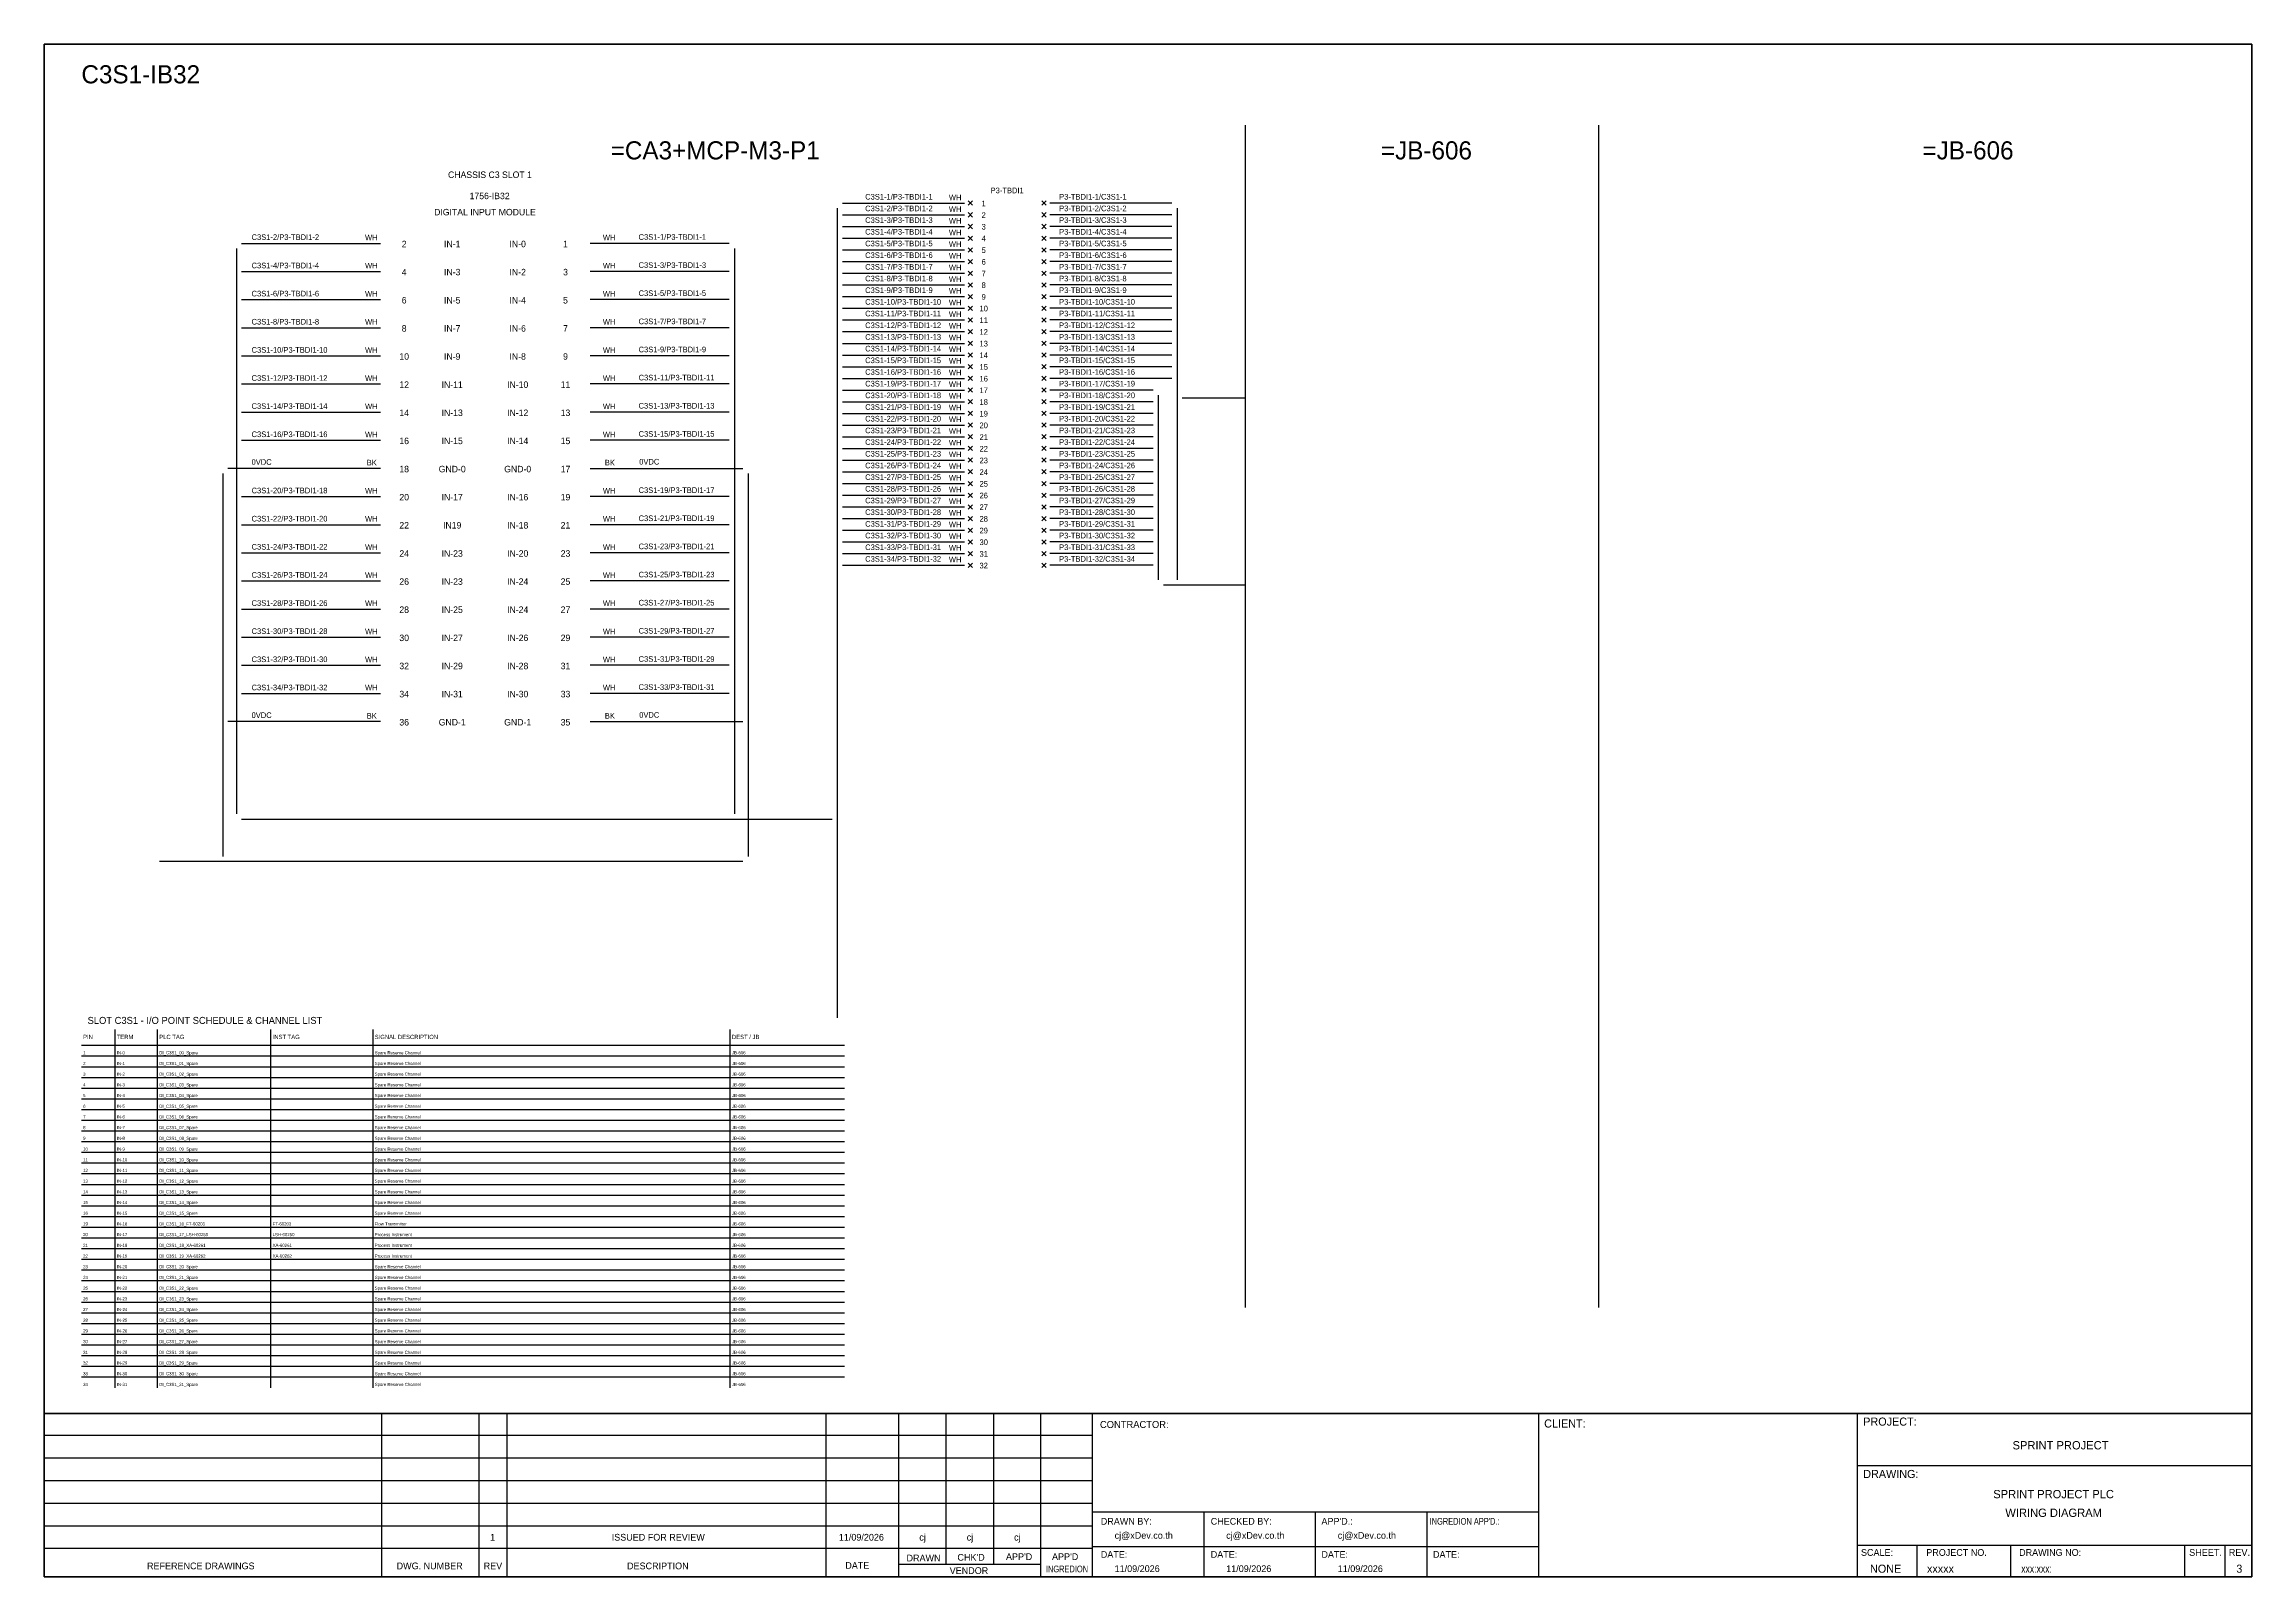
# Model space of a CAD drawing. Header units: metres. Extents: x 0 to 54213, y 0 to 2704.
# Drawn here: x 4193 to 8087, y 0 to 2704 of the extents above; entities that cross this region are included whole.
import ezdxf
from ezdxf.enums import TextEntityAlignment as Align

# ---------------------------------------------------------------- set-up
doc = ezdxf.new("R2010")
doc.units = ezdxf.units.M

msp = doc.modelspace()

# ---------------------------------------------------------------- linework, layer by layer
at = {"color": 1, "ltscale": 25.4}
for p, q in [((5830.5, 2427.5), (5822.9, 2419.9)), ((5822.9, 2427.5), (5830.5, 2419.9)), ((5952.6, 2427.5), (5960.3, 2419.9)), ((5960.3, 2427.5), (5952.6, 2419.9)), ((5830.5, 2406.9), (5822.9, 2399.2)), ((5822.9, 2406.9), (5830.5, 2399.2)), ((5830.5, 2386.3), (5822.9, 2378.6)), ((5822.9, 2386.3), (5830.5, 2378.6)), ((5952.6, 2406.9), (5960.3, 2399.2)), ((5960.3, 2406.9), (5952.6, 2399.2)), ((5952.6, 2386.3), (5960.3, 2378.6)), ((5960.3, 2386.3), (5952.6, 2378.6)), ((5830.5, 2365.7), (5822.9, 2358)), ((5822.9, 2365.7), (5830.5, 2358)), ((5830.5, 2345.1), (5822.9, 2337.4)), ((5822.9, 2345.1), (5830.5, 2337.4)), ((5952.6, 2365.7), (5960.3, 2358)), ((5960.3, 2365.7), (5952.6, 2358)), ((5952.6, 2345.1), (5960.3, 2337.4)), ((5960.3, 2345.1), (5952.6, 2337.4)), ((5830.5, 2324.5), (5822.9, 2316.8)), ((5822.9, 2324.5), (5830.5, 2316.8)), ((5830.5, 2303.9), (5822.9, 2296.2)), ((5822.9, 2303.9), (5830.5, 2296.2)), ((5952.6, 2324.5), (5960.3, 2316.8)), ((5960.3, 2324.5), (5952.6, 2316.8)), ((5952.6, 2303.9), (5960.3, 2296.2)), ((5960.3, 2303.9), (5952.6, 2296.2)), ((5830.5, 2283.2), (5822.9, 2275.6)), ((5822.9, 2283.2), (5830.5, 2275.6)), ((5830.5, 2262.6), (5822.9, 2255)), ((5822.9, 2262.6), (5830.5, 2255)), ((5952.6, 2283.2), (5960.3, 2275.6)), ((5960.3, 2283.2), (5952.6, 2275.6)), ((5952.6, 2262.6), (5960.3, 2255)), ((5960.3, 2262.6), (5952.6, 2255)), ((5830.5, 2242), (5822.9, 2234.3)), ((5822.9, 2242), (5830.5, 2234.3)), ((5830.5, 2221.4), (5822.9, 2213.7)), ((5822.9, 2221.4), (5830.5, 2213.7)), ((5952.6, 2242), (5960.3, 2234.3)), ((5960.3, 2242), (5952.6, 2234.3)), ((5952.6, 2221.4), (5960.3, 2213.7)), ((5960.3, 2221.4), (5952.6, 2213.7)), ((5830.5, 2200.8), (5822.9, 2193.1)), ((5822.9, 2200.8), (5830.5, 2193.1)), ((5952.6, 2200.8), (5960.3, 2193.1)), ((5960.3, 2200.8), (5952.6, 2193.1)), ((5830.5, 2180.2), (5822.9, 2172.5)), ((5822.9, 2180.2), (5830.5, 2172.5)), ((5830.5, 2159.6), (5822.9, 2151.9)), ((5822.9, 2159.6), (5830.5, 2151.9)), ((5952.6, 2180.2), (5960.3, 2172.5)), ((5960.3, 2180.2), (5952.6, 2172.5)), ((5952.6, 2159.6), (5960.3, 2151.9)), ((5960.3, 2159.6), (5952.6, 2151.9)), ((5830.5, 2139), (5822.9, 2131.3)), ((5822.9, 2139), (5830.5, 2131.3)), ((5830.5, 2118.3), (5822.9, 2110.7)), ((5822.9, 2118.3), (5830.5, 2110.7)), ((5952.6, 2139), (5960.3, 2131.3)), ((5960.3, 2139), (5952.6, 2131.3)), ((5952.6, 2118.3), (5960.3, 2110.7)), ((5960.3, 2118.3), (5952.6, 2110.7)), ((5830.5, 2097.7), (5822.9, 2090.1)), ((5822.9, 2097.7), (5830.5, 2090.1)), ((5830.5, 2077.1), (5822.9, 2069.5)), ((5822.9, 2077.1), (5830.5, 2069.5)), ((5952.6, 2097.7), (5960.3, 2090.1)), ((5960.3, 2097.7), (5952.6, 2090.1)), ((5952.6, 2077.1), (5960.3, 2069.5)), ((5960.3, 2077.1), (5952.6, 2069.5)), ((5830.5, 2056.5), (5822.9, 2048.8)), ((5822.9, 2056.5), (5830.5, 2048.8)), ((5830.5, 2035.9), (5822.9, 2028.2)), ((5822.9, 2035.9), (5830.5, 2028.2)), ((5952.6, 2056.5), (5960.3, 2048.8)), ((5960.3, 2056.5), (5952.6, 2048.8)), ((5952.6, 2035.9), (5960.3, 2028.2)), ((5960.3, 2035.9), (5952.6, 2028.2)), ((5830.5, 2015.3), (5822.9, 2007.6)), ((5822.9, 2015.3), (5830.5, 2007.6)), ((5830.5, 1994.7), (5822.9, 1987)), ((5822.9, 1994.7), (5830.5, 1987)), ((5952.6, 2015.3), (5960.3, 2007.6)), ((5960.3, 2015.3), (5952.6, 2007.6)), ((5952.6, 1994.7), (5960.3, 1987)), ((5960.3, 1994.7), (5952.6, 1987)), ((5830.5, 1974.1), (5822.9, 1966.4)), ((5822.9, 1974.1), (5830.5, 1966.4)), ((5830.5, 1953.5), (5822.9, 1945.8)), ((5822.9, 1953.5), (5830.5, 1945.8)), ((5952.6, 1974.1), (5960.3, 1966.4)), ((5960.3, 1974.1), (5952.6, 1966.4)), ((5952.6, 1953.5), (5960.3, 1945.8)), ((5960.3, 1953.5), (5952.6, 1945.8)), ((5830.5, 1932.8), (5822.9, 1925.2)), ((5822.9, 1932.8), (5830.5, 1925.2)), ((5830.5, 1912.2), (5822.9, 1904.6)), ((5822.9, 1912.2), (5830.5, 1904.6)), ((5952.6, 1932.8), (5960.3, 1925.2)), ((5960.3, 1932.8), (5952.6, 1925.2)), ((5952.6, 1912.2), (5960.3, 1904.6)), ((5960.3, 1912.2), (5952.6, 1904.6)), ((5830.5, 1891.6), (5822.9, 1883.9)), ((5822.9, 1891.6), (5830.5, 1883.9)), ((5830.5, 1871), (5822.9, 1863.3)), ((5822.9, 1871), (5830.5, 1863.3)), ((5952.6, 1891.6), (5960.3, 1883.9)), ((5960.3, 1891.6), (5952.6, 1883.9)), ((5952.6, 1871), (5960.3, 1863.3)), ((5960.3, 1871), (5952.6, 1863.3)), ((5830.5, 1850.4), (5822.9, 1842.7)), ((5822.9, 1850.4), (5830.5, 1842.7)), ((5952.6, 1850.4), (5960.3, 1842.7)), ((5960.3, 1850.4), (5952.6, 1842.7)), ((5830.5, 1829.8), (5822.9, 1822.1)), ((5822.9, 1829.8), (5830.5, 1822.1)), ((5830.5, 1809.2), (5822.9, 1801.5)), ((5822.9, 1809.2), (5830.5, 1801.5)), ((5952.6, 1829.8), (5960.3, 1822.1)), ((5960.3, 1829.8), (5952.6, 1822.1)), ((5952.6, 1809.2), (5960.3, 1801.5)), ((5960.3, 1809.2), (5952.6, 1801.5)), ((5830.5, 1788.6), (5822.9, 1780.9)), ((5822.9, 1788.6), (5830.5, 1780.9)), ((5952.6, 1788.6), (5960.3, 1780.9)), ((5960.3, 1788.6), (5952.6, 1780.9))]:
    msp.add_line(p, q, dxfattribs=at)
at = {"color": 7}
for p, q in [((4259, 937.9), (5604.8, 937.9)), ((4318.3, 333.8), (4318.3, 965.9)), ((4393.3, 333.8), (4393.3, 965.9)), ((4593.3, 333.8), (4593.3, 965.9)), ((4773.3, 333.8), (4773.3, 965.9)), ((5403.3, 333.8), (5403.3, 965.9))]:
    msp.add_line(p, q, dxfattribs=at)
at = {"color": 8}
for p, q in [((4259, 919), (5604.8, 919)), ((4259, 900.1), (5604.8, 900.1)), ((4259, 881.3), (5604.8, 881.3)), ((4259, 862.4), (5604.8, 862.4)), ((4259, 843.5), (5604.8, 843.5)), ((4259, 824.6), (5604.8, 824.6)), ((4259, 805.8), (5604.8, 805.8)), ((4259, 786.9), (5604.8, 786.9)), ((4259, 768), (5604.8, 768)), ((4259, 749.1), (5604.8, 749.1)), ((4259, 730.2), (5604.8, 730.2)), ((4259, 711.4), (5604.8, 711.4)), ((4259, 692.5), (5604.8, 692.5)), ((4259, 673.6), (5604.8, 673.6)), ((4259, 654.7), (5604.8, 654.7)), ((4259, 635.8), (5604.8, 635.8)), ((4259, 617), (5604.8, 617)), ((4259, 598.1), (5604.8, 598.1)), ((4259, 579.2), (5604.8, 579.2)), ((4259, 560.3), (5604.8, 560.3)), ((4259, 541.5), (5604.8, 541.5)), ((4259, 522.6), (5604.8, 522.6)), ((4259, 503.7), (5604.8, 503.7)), ((4259, 484.8), (5604.8, 484.8)), ((4259, 465.9), (5604.8, 465.9)), ((4259, 447.1), (5604.8, 447.1)), ((4259, 428.2), (5604.8, 428.2)), ((4259, 409.3), (5604.8, 409.3)), ((4259, 390.4), (5604.8, 390.4)), ((4259, 371.6), (5604.8, 371.6)), ((4259, 352.7), (5604.8, 352.7))]:
    msp.add_line(p, q, dxfattribs=at)
at = {"color": 4}
for p, q in [((7495.6, 56.1), (7495.6, 0)), ((7660.9, 56.1), (7660.9, 0))]:
    msp.add_line(p, q, dxfattribs=at)
at = {"color": 4, "ltscale": 0.5}
for p, q in [((7968, 56.1), (7968, 0)), ((7968, 56.1), (7968, 0)), ((8039.2, 56.1), (8039.2, 0)), ((8039.2, 56.1), (8039.2, 0))]:
    msp.add_line(p, q, dxfattribs=at)
at = {"layer": 'GT_1', "color": 4}
for p, q in [((4788.7, 0), (4788.7, 288.2)), ((4960.6, 0), (4960.6, 288.2)), ((5009.7, 0), (5009.7, 288.2)), ((5572.4, 0), (5572.4, 288.2)), ((5700.7, 0), (5700.7, 288.2)), ((5784.3, 21.8), (5784.3, 288.2)), ((5867.8, 21.8), (5867.8, 288.2)), ((5951.1, 0), (5951.1, 288.2)), ((6042.1, 0), (6042.1, 288.2)), ((6829.1, 0), (6829.1, 288.2)), ((7391.4, 0), (7391.4, 288.2)), ((7391.4, 0), (7391.4, 288.2)), ((7391.4, 0), (7391.4, 288.2)), ((6042.1, 249.3), (4193.3, 249.3)), ((6042.1, 209.5), (4193.3, 209.5)), ((6042.1, 169.6), (4193.3, 169.6)), ((6042.1, 129.7), (4193.3, 129.7)), ((6042.1, 89.7), (4193.3, 89.7)), ((6829.1, 114.3), (6042.1, 114.3)), ((6238.9, 0), (6238.9, 114.3)), ((6435.6, 0), (6435.6, 114.3)), ((6632.4, 0), (6632.4, 114.3)), ((6042, 49.8), (4193.3, 49.8)), ((6829.1, 52.9), (6042.1, 52.9)), ((7391.4, 56.1), (8086.6, 56.1)), ((5951.1, 21.8), (5700.7, 21.8))]:
    msp.add_line(p, q, dxfattribs=at)
at = {"layer": 'HELPPOINT', "color": 4, "lineweight": 35}
for p, q in [((4193.3, 0), (4193.3, 2704.2)), ((4193.3, 2704.2), (8086.6, 2704.2)), ((4193.3, 0), (4193.3, 2704.2)), ((4193.3, 2704.2), (8086.6, 2704.2)), ((8086.6, 2704.2), (8086.6, 0)), ((8086.6, 2704.2), (8086.6, 0)), ((8086.6, 0), (4193.3, 0)), ((8086.6, 0), (4193.3, 0))]:
    msp.add_line(p, q, dxfattribs=at)
at = {"layer": 'HELPPOINT', "color": 4}
for p, q in [((7391.4, 196.6), (8086.6, 196.6)), ((7391.4, 196.6), (8086.6, 196.6)), ((7391.4, 56.1), (8086.6, 56.1))]:
    msp.add_line(p, q, dxfattribs=at)
at = {"layer": 'IE-WIRE', "color": 4, "ltscale": 25.4}
for p, q in [((5591.9, 2414.6), (5591.9, 986.1)), ((5601, 2423.7), (5816.4, 2423.7)), ((6182.1, 2423.7), (5966.7, 2423.7)), ((6191.2, 2414.6), (6191.2, 1759)), ((5601, 2403.1), (5816.4, 2403.1)), ((5601, 2382.5), (5816.4, 2382.5)), ((6182.1, 2403.1), (5966.7, 2403.1)), ((6182.1, 2382.5), (5966.7, 2382.5)), ((4532.3, 2343.6), (4532.3, 1346.2)), ((4541.4, 2352.7), (4786.7, 2352.7)), ((5401.4, 2352.7), (5156.2, 2352.7)), ((5410.6, 2343.6), (5410.6, 1346.2)), ((5601, 2361.9), (5816.4, 2361.9)), ((5601, 2341.2), (5816.4, 2341.2)), ((6182.1, 2361.9), (5966.7, 2361.9)), ((6182.1, 2341.2), (5966.7, 2341.2)), ((4541.4, 2303.1), (4786.7, 2303.1)), ((5401.4, 2303.1), (5156.2, 2303.1)), ((5601, 2320.6), (5816.4, 2320.6)), ((5601, 2300), (5816.4, 2300)), ((6182.1, 2320.6), (5966.7, 2320.6)), ((6182.1, 2300), (5966.7, 2300)), ((5601, 2279.4), (5816.4, 2279.4)), ((5601, 2258.8), (5816.4, 2258.8)), ((6182.1, 2279.4), (5966.7, 2279.4)), ((6182.1, 2258.8), (5966.7, 2258.8)), ((4541.4, 2253.5), (4786.7, 2253.5)), ((5401.4, 2253.5), (5156.2, 2253.5)), ((5601, 2238.2), (5816.4, 2238.2)), ((6182.1, 2238.2), (5966.7, 2238.2)), ((4541.4, 2203.8), (4786.7, 2203.8)), ((5401.4, 2203.8), (5156.2, 2203.8)), ((5601, 2217.6), (5816.4, 2217.6)), ((5601, 2197), (5816.4, 2197)), ((6182.1, 2217.6), (5966.7, 2217.6)), ((6182.1, 2197), (5966.7, 2197)), ((4541.4, 2154.2), (4786.7, 2154.2)), ((5401.4, 2154.2), (5156.2, 2154.2)), ((5601, 2176.3), (5816.4, 2176.3)), ((5601, 2155.7), (5816.4, 2155.7)), ((6182.1, 2176.3), (5966.7, 2176.3)), ((6182.1, 2155.7), (5966.7, 2155.7)), ((4541.4, 2104.6), (4786.7, 2104.6)), ((5401.4, 2104.6), (5156.2, 2104.6)), ((5601, 2135.1), (5816.4, 2135.1)), ((5601, 2114.5), (5816.4, 2114.5)), ((6182.1, 2135.1), (5966.7, 2135.1)), ((6182.1, 2114.5), (5966.7, 2114.5)), ((5601, 2093.9), (5816.4, 2093.9)), ((5601, 2073.3), (5816.4, 2073.3)), ((6149, 2093.9), (5966.7, 2093.9)), ((6149, 2073.3), (5966.7, 2073.3)), ((6158.1, 2084.8), (6158.1, 1759)), ((4541.4, 2055), (4786.7, 2055)), ((5401.4, 2055), (5156.2, 2055)), ((5601, 2052.7), (5816.4, 2052.7)), ((5601, 2032.1), (5816.4, 2032.1)), ((6149, 2052.7), (5966.7, 2052.7)), ((6149, 2032.1), (5966.7, 2032.1)), ((4541.4, 2005.3), (4786.7, 2005.3)), ((5401.4, 2005.3), (5156.2, 2005.3)), ((5601, 2011.5), (5816.4, 2011.5)), ((5601, 1990.8), (5816.4, 1990.8)), ((6149, 2011.5), (5966.7, 2011.5)), ((6149, 1990.8), (5966.7, 1990.8)), ((5601, 1970.2), (5816.4, 1970.2)), ((5601, 1949.6), (5816.4, 1949.6)), ((6149, 1970.2), (5966.7, 1970.2)), ((6149, 1949.6), (5966.7, 1949.6)), ((5601, 1929), (5816.4, 1929)), ((5601, 1908.4), (5816.4, 1908.4)), ((6149, 1929), (5966.7, 1929)), ((6149, 1908.4), (5966.7, 1908.4)), ((4541.4, 1906.1), (4786.7, 1906.1)), ((5401.4, 1906.1), (5156.2, 1906.1)), ((5601, 1887.8), (5816.4, 1887.8)), ((6149, 1887.8), (5966.7, 1887.8)), ((4541.4, 1856.4), (4786.7, 1856.4)), ((5401.4, 1856.4), (5156.2, 1856.4)), ((5601, 1867.2), (5816.4, 1867.2)), ((5601, 1846.6), (5816.4, 1846.6)), ((6149, 1867.2), (5966.7, 1867.2)), ((6149, 1846.6), (5966.7, 1846.6)), ((4541.4, 1806.8), (4786.7, 1806.8)), ((5401.4, 1806.8), (5156.2, 1806.8)), ((5601, 1825.9), (5816.4, 1825.9)), ((5601, 1805.3), (5816.4, 1805.3)), ((6149, 1825.9), (5966.7, 1825.9)), ((6149, 1805.3), (5966.7, 1805.3)), ((4541.4, 1757.2), (4786.7, 1757.2)), ((5401.4, 1757.2), (5156.2, 1757.2)), ((5601, 1784.7), (5816.4, 1784.7)), ((6149, 1784.7), (5966.7, 1784.7)), ((4541.4, 1707.5), (4786.7, 1707.5)), ((5401.4, 1707.5), (5156.2, 1707.5)), ((4541.4, 1657.9), (4786.7, 1657.9)), ((5401.4, 1657.9), (5156.2, 1657.9)), ((4541.4, 1608.3), (4786.7, 1608.3)), ((5401.4, 1608.3), (5156.2, 1608.3)), ((4541.4, 1558.6), (4786.7, 1558.6)), ((5401.4, 1558.6), (5156.2, 1558.6))]:
    msp.add_line(p, q, dxfattribs=at)
at = {"layer": 'IE-WIRE', "color": 4}
for p, q in [((6200.2, 2079.9), (6311.5, 2079.9)), ((6167.1, 1750.1), (6311.5, 1750.1)), ((4541.4, 1337), (5582.7, 1337))]:
    msp.add_line(p, q, dxfattribs=at)
at = {"layer": 'IE-WIRE', "color": 7, "ltscale": 25.4}
for p, q in [((4786.7, 1955.7), (4517.3, 1955.7)), ((5156.2, 1955.7), (5425.6, 1955.7)), ((4508.2, 1946.5), (4508.2, 1270.9)), ((5434.7, 1946.5), (5434.7, 1270.9)), ((4786.7, 1509), (4517.3, 1509)), ((5156.2, 1509), (5425.6, 1509)), ((5425.7, 1262), (4396.7, 1262))]:
    msp.add_line(p, q, dxfattribs=at)
at = {"layer": 'MEMBER', "color": 4, "lineweight": 35}
msp.add_line((4193.3, 288.2), (8086.6, 288.2), dxfattribs=at)
msp.add_line((4193.3, 288.2), (8086.6, 288.2), dxfattribs=at)
at = {"layer": 'MEMBER', "color": 4}
for p, q in [((7391.4, 196.6), (8086.6, 196.6)), ((7391.4, 196.6), (8086.6, 196.6)), ((7391.4, 56.1), (8086.6, 56.1)), ((7391.4, 56.1), (8086.6, 56.1))]:
    msp.add_line(p, q, dxfattribs=at)
at = {"layer": 'x01001-FrameArea'}
for p, q in [((6311.5, 2561.5), (6311.5, 475)), ((6934.6, 2561.5), (6934.6, 475))]:
    msp.add_line(p, q, dxfattribs=at)

# ---------------------------------------------------------------- texts
at = {"color": 2}
msp.add_text('C3S1-IB32', height=32, dxfattribs=at).set_placement((4259, 2635))
for s, height, p in [('=CA3+MCP-M3-P1', 32, (5376.7, 2516.8)), ('=JB-606', 32, (6631, 2516.8)), ('=JB-606', 32, (7586.1, 2516.8)), ('CHASSIS C3 SLOT 1', 11.441, (4979.5, 2473.8)), ('1756-IB32', 11.44, (4978.9, 2436.4)), ('DIGITAL INPUT MODULE', 11.441, (4970.7, 2407.8)), ('2', 11.4, (4828.2, 2351.6)), ('IN-1', 11.44, (4912.9, 2351.6)), ('IN-0', 11.44, (5028.4, 2351.6)), ('1', 11.4, (5112.7, 2351.6)), ('4', 11.4, (4828.2, 2302)), ('IN-3', 11.44, (4912.9, 2302)), ('IN-2', 11.44, (5028.4, 2302)), ('3', 11.4, (5112.7, 2302)), ('6', 11.4, (4828.2, 2252.3)), ('IN-5', 11.44, (4912.9, 2252.3)), ('IN-4', 11.44, (5028.4, 2252.3)), ('5', 11.4, (5112.7, 2252.3)), ('8', 11.4, (4828.2, 2202.7)), ('IN-7', 11.44, (4912.9, 2202.7)), ('IN-6', 11.44, (5028.4, 2202.7)), ('7', 11.4, (5112.7, 2202.7)), ('10', 11.44, (4828.2, 2153.1)), ('IN-9', 11.44, (4912.9, 2153.1)), ('IN-8', 11.44, (5028.4, 2153.1)), ('9', 11.4, (5112.7, 2153.1)), ('12', 11.44, (4828.2, 2103.4)), ('IN-11', 11.44, (4912.9, 2103.4)), ('IN-10', 11.44, (5028.4, 2103.4)), ('11', 11.44, (5112.7, 2103.4)), ('14', 11.44, (4828.2, 2053.8)), ('IN-13', 11.44, (4912.9, 2053.8)), ('IN-12', 11.44, (5028.4, 2053.8)), ('13', 11.44, (5112.7, 2053.8)), ('16', 11.44, (4828.2, 2004.2)), ('IN-15', 11.44, (4912.9, 2004.2)), ('IN-14', 11.44, (5028.4, 2004.2)), ('15', 11.44, (5112.7, 2004.2)), ('18', 11.44, (4828.2, 1954.5)), ('GND-0', 11.44, (4912.9, 1954.5)), ('GND-0', 11.44, (5028.4, 1954.5)), ('17', 11.44, (5112.7, 1954.5)), ('20', 11.44, (4828.2, 1904.9)), ('IN-17', 11.44, (4912.9, 1904.9)), ('IN-16', 11.44, (5028.4, 1904.9)), ('19', 11.44, (5112.7, 1904.9)), ('22', 11.44, (4828.2, 1855.3)), ('IN19', 11.44, (4912.9, 1855.3)), ('IN-18', 11.44, (5028.4, 1855.3)), ('21', 11.44, (5112.7, 1855.3)), ('24', 11.44, (4828.2, 1805.6)), ('IN-23', 11.44, (4912.9, 1805.6)), ('IN-20', 11.44, (5028.4, 1805.6)), ('23', 11.44, (5112.7, 1805.6)), ('26', 11.44, (4828.2, 1756)), ('IN-23', 11.44, (4912.9, 1756)), ('IN-24', 11.44, (5028.4, 1756)), ('25', 11.44, (5112.7, 1756)), ('28', 11.44, (4828.2, 1706.4)), ('IN-25', 11.44, (4912.9, 1706.4)), ('IN-24', 11.44, (5028.4, 1706.4)), ('27', 11.44, (5112.7, 1706.4)), ('30', 11.44, (4828.2, 1656.7)), ('IN-27', 11.44, (4912.9, 1656.7)), ('IN-26', 11.44, (5028.4, 1656.7)), ('29', 11.44, (5112.7, 1656.7)), ('32', 11.44, (4828.2, 1607.1)), ('IN-29', 11.44, (4912.9, 1607.1)), ('IN-28', 11.44, (5028.4, 1607.1)), ('31', 11.44, (5112.7, 1607.1)), ('34', 11.44, (4828.2, 1557.5)), ('IN-31', 11.44, (4912.9, 1557.5)), ('IN-30', 11.44, (5028.4, 1557.5)), ('33', 11.44, (5112.7, 1557.5)), ('36', 11.44, (4828.2, 1507.8)), ('GND-1', 11.44, (4912.9, 1507.8)), ('GND-1', 11.44, (5028.4, 1507.8)), ('35', 11.44, (5112.7, 1507.8))]:
    msp.add_text(s, height=height, dxfattribs=at).set_placement(p, align=Align.MIDDLE_CENTER)
at = {"color": 4}
for s, height, p in [('C3S1-1/P3-TBDI1-1', 9.949, (5641.2, 2430)), ('C3S1-2/P3-TBDI1-2', 9.949, (5641.2, 2409.4)), ('WH', 9.95, (5788.8, 2428.9)), ('WH', 9.95, (5788.8, 2408.3)), ('P3-TBDI1-1/C3S1-1', 9.949, (5983.2, 2430)), ('P3-TBDI1-2/C3S1-2', 9.949, (5983.2, 2409.4)), ('C3S1-3/P3-TBDI1-3', 9.949, (5641.2, 2388.8)), ('C3S1-4/P3-TBDI1-4', 9.949, (5641.2, 2368.1)), ('WH', 9.95, (5788.8, 2387.7)), ('WH', 9.95, (5788.8, 2367.1)), ('P3-TBDI1-3/C3S1-3', 9.949, (5983.2, 2388.8)), ('P3-TBDI1-4/C3S1-4', 9.949, (5983.2, 2368.1)), ('C3S1-2/P3-TBDI1-2', 9.949, (4559.1, 2358.7)), ('WH', 9.95, (4759.2, 2358)), ('WH', 9.95, (5178.6, 2358)), ('C3S1-1/P3-TBDI1-1', 9.949, (5241.6, 2359)), ('C3S1-5/P3-TBDI1-5', 9.949, (5641.2, 2347.5)), ('C3S1-6/P3-TBDI1-6', 9.949, (5641.2, 2326.9)), ('WH', 9.95, (5788.8, 2346.5)), ('P3-TBDI1-5/C3S1-5', 9.949, (5983.2, 2347.5)), ('P3-TBDI1-6/C3S1-6', 9.949, (5983.2, 2326.9)), ('C3S1-4/P3-TBDI1-4', 9.949, (4559.1, 2308.7)), ('WH', 9.95, (4759.2, 2308.4)), ('WH', 9.95, (5178.6, 2308.4)), ('C3S1-3/P3-TBDI1-3', 9.949, (5241.6, 2309.4)), ('C3S1-7/P3-TBDI1-7', 9.949, (5641.2, 2306.3)), ('WH', 9.95, (5788.8, 2325.9)), ('WH', 9.95, (5788.8, 2305.3)), ('P3-TBDI1-7/C3S1-7', 9.949, (5983.2, 2306.3)), ('C3S1-6/P3-TBDI1-6', 9.949, (4559.1, 2259.1)), ('WH', 9.95, (4759.2, 2258.7)), ('WH', 9.95, (5178.6, 2258.7)), ('C3S1-5/P3-TBDI1-5', 9.949, (5241.6, 2259.8)), ('C3S1-8/P3-TBDI1-8', 9.949, (5641.2, 2285.7)), ('C3S1-9/P3-TBDI1-9', 9.949, (5641.2, 2265.1)), ('WH', 9.95, (5788.8, 2284.7)), ('WH', 9.95, (5788.8, 2264.1)), ('P3-TBDI1-8/C3S1-8', 9.949, (5983.2, 2285.7)), ('P3-TBDI1-9/C3S1-9', 9.949, (5983.2, 2265.1)), ('C3S1-8/P3-TBDI1-8', 9.949, (4559.1, 2209.5)), ('C3S1-7/P3-TBDI1-7', 9.949, (5241.6, 2210.1)), ('C3S1-10/P3-TBDI1-10', 9.949, (5641.2, 2244.5)), ('C3S1-11/P3-TBDI1-11', 9.949, (5641.2, 2223.9)), ('WH', 9.95, (5788.8, 2243.4)), ('WH', 9.95, (5788.8, 2222.8)), ('P3-TBDI1-10/C3S1-10', 9.949, (5983.2, 2244.5)), ('P3-TBDI1-11/C3S1-11', 9.949, (5983.2, 2223.9)), ('WH', 9.95, (4759.2, 2209.1)), ('WH', 9.95, (5178.6, 2209.1)), ('C3S1-12/P3-TBDI1-12', 9.949, (5641.2, 2203.2)), ('C3S1-13/P3-TBDI1-13', 9.949, (5641.2, 2182.6)), ('WH', 9.95, (5788.8, 2202.2)), ('WH', 9.95, (5788.8, 2181.6)), ('P3-TBDI1-12/C3S1-12', 9.949, (5983.2, 2203.2)), ('P3-TBDI1-13/C3S1-13', 9.949, (5983.2, 2182.6)), ('C3S1-10/P3-TBDI1-10', 9.949, (4559.1, 2159.8)), ('WH', 9.95, (4759.2, 2159.5)), ('WH', 9.95, (5178.6, 2159.5)), ('C3S1-9/P3-TBDI1-9', 9.949, (5241.6, 2160.5)), ('C3S1-14/P3-TBDI1-14', 9.949, (5641.2, 2162)), ('C3S1-15/P3-TBDI1-15', 9.949, (5641.2, 2141.4)), ('WH', 9.95, (5788.8, 2161)), ('WH', 9.95, (5788.8, 2140.4)), ('P3-TBDI1-14/C3S1-14', 9.949, (5983.2, 2162)), ('P3-TBDI1-15/C3S1-15', 9.949, (5983.2, 2141.4)), ('C3S1-12/P3-TBDI1-12', 9.949, (4559.1, 2110.2)), ('WH', 9.95, (4759.2, 2109.8)), ('WH', 9.95, (5178.6, 2109.8)), ('C3S1-11/P3-TBDI1-11', 9.949, (5241.6, 2110.9)), ('C3S1-16/P3-TBDI1-16', 9.949, (5641.2, 2120.8)), ('C3S1-19/P3-TBDI1-17', 9.949, (5641.2, 2100.2)), ('WH', 9.95, (5788.8, 2119.8)), ('WH', 9.95, (5788.8, 2099.2)), ('P3-TBDI1-16/C3S1-16', 9.949, (5983.2, 2120.8)), ('P3-TBDI1-17/C3S1-19', 9.949, (5983.2, 2100.2)), ('C3S1-14/P3-TBDI1-14', 9.949, (4559.1, 2060.6)), ('WH', 9.95, (4759.2, 2060.2)), ('WH', 9.95, (5178.6, 2060.2)), ('C3S1-13/P3-TBDI1-13', 9.949, (5241.6, 2061.2)), ('C3S1-20/P3-TBDI1-18', 9.949, (5641.2, 2079.6)), ('C3S1-21/P3-TBDI1-19', 9.949, (5641.2, 2059)), ('WH', 9.95, (5788.8, 2078.5)), ('WH', 9.95, (5788.8, 2057.9)), ('P3-TBDI1-18/C3S1-20', 9.949, (5983.2, 2079.6)), ('P3-TBDI1-19/C3S1-21', 9.949, (5983.2, 2059)), ('C3S1-22/P3-TBDI1-20', 9.949, (5641.2, 2038.4)), ('C3S1-23/P3-TBDI1-21', 9.949, (5641.2, 2017.7)), ('WH', 9.95, (5788.8, 2037.3)), ('WH', 9.95, (5788.8, 2016.7)), ('P3-TBDI1-20/C3S1-22', 9.949, (5983.2, 2038.4)), ('P3-TBDI1-21/C3S1-23', 9.949, (5983.2, 2017.7)), ('C3S1-16/P3-TBDI1-16', 9.949, (4559.1, 2010.9)), ('WH', 9.95, (4759.2, 2010.6)), ('WH', 9.95, (5178.6, 2010.6)), ('C3S1-15/P3-TBDI1-15', 9.949, (5241.6, 2011.6)), ('C3S1-24/P3-TBDI1-22', 9.949, (5641.2, 1997.1)), ('C3S1-25/P3-TBDI1-23', 9.949, (5641.2, 1976.5)), ('WH', 9.95, (5788.8, 1996.1)), ('P3-TBDI1-22/C3S1-24', 9.949, (5983.2, 1997.1)), ('P3-TBDI1-23/C3S1-25', 9.949, (5983.2, 1976.5)), ('C3S1-26/P3-TBDI1-24', 9.949, (5641.2, 1955.9)), ('WH', 9.95, (5788.8, 1975.5)), ('WH', 9.95, (5788.8, 1954.9)), ('P3-TBDI1-24/C3S1-26', 9.949, (5983.2, 1955.9)), ('C3S1-20/P3-TBDI1-18', 9.949, (4559.1, 1911.7)), ('WH', 9.95, (4759.2, 1911.3)), ('WH', 9.95, (5178.6, 1911.3)), ('C3S1-19/P3-TBDI1-17', 9.949, (5241.6, 1912.3)), ('C3S1-27/P3-TBDI1-25', 9.949, (5641.2, 1935.3)), ('C3S1-28/P3-TBDI1-26', 9.949, (5641.2, 1914.7)), ('WH', 9.95, (5788.8, 1934.3)), ('WH', 9.95, (5788.8, 1913.6)), ('P3-TBDI1-25/C3S1-27', 9.949, (5983.2, 1935.3)), ('P3-TBDI1-26/C3S1-28', 9.949, (5983.2, 1914.7)), ('C3S1-22/P3-TBDI1-20', 9.949, (4559.1, 1862)), ('WH', 9.95, (4759.2, 1861.7)), ('WH', 9.95, (5178.6, 1861.7)), ('C3S1-21/P3-TBDI1-19', 9.949, (5241.6, 1862.7)), ('C3S1-29/P3-TBDI1-27', 9.949, (5641.2, 1894.1)), ('C3S1-30/P3-TBDI1-28', 9.949, (5641.2, 1873.5)), ('WH', 9.95, (5788.8, 1893)), ('WH', 9.95, (5788.8, 1872.4)), ('P3-TBDI1-27/C3S1-29', 9.949, (5983.2, 1894.1)), ('P3-TBDI1-28/C3S1-30', 9.949, (5983.2, 1873.5)), ('C3S1-31/P3-TBDI1-29', 9.949, (5641.2, 1852.8)), ('C3S1-32/P3-TBDI1-30', 9.949, (5641.2, 1832.2)), ('WH', 9.95, (5788.8, 1851.8)), ('WH', 9.95, (5788.8, 1831.2)), ('P3-TBDI1-29/C3S1-31', 9.949, (5983.2, 1852.8)), ('P3-TBDI1-30/C3S1-32', 9.949, (5983.2, 1832.2)), ('C3S1-24/P3-TBDI1-22', 9.949, (4559.1, 1812.4)), ('WH', 9.95, (4759.2, 1812)), ('WH', 9.95, (5178.6, 1812)), ('C3S1-23/P3-TBDI1-21', 9.949, (5241.6, 1813.1)), ('C3S1-33/P3-TBDI1-31', 9.949, (5641.2, 1811.6)), ('C3S1-34/P3-TBDI1-32', 9.949, (5641.2, 1791)), ('WH', 9.95, (5788.8, 1810.6)), ('WH', 9.95, (5788.8, 1790)), ('P3-TBDI1-31/C3S1-33', 9.949, (5983.2, 1811.6)), ('P3-TBDI1-32/C3S1-34', 9.949, (5983.2, 1791)), ('C3S1-26/P3-TBDI1-24', 9.949, (4559.1, 1762.8)), ('WH', 9.95, (4759.2, 1762.4)), ('WH', 9.95, (5178.6, 1762.4)), ('C3S1-25/P3-TBDI1-23', 9.949, (5241.6, 1763.4)), ('C3S1-28/P3-TBDI1-26', 9.949, (4559.1, 1713.1)), ('WH', 9.95, (4759.2, 1712.8)), ('WH', 9.95, (5178.6, 1712.8)), ('C3S1-27/P3-TBDI1-25', 9.949, (5241.6, 1713.8)), ('C3S1-29/P3-TBDI1-27', 9.949, (5241.6, 1664.2)), ('C3S1-30/P3-TBDI1-28', 9.949, (4559.1, 1663.5)), ('WH', 9.95, (4759.2, 1663.1)), ('WH', 9.95, (5178.6, 1663.1)), ('C3S1-32/P3-TBDI1-30', 9.949, (4559.1, 1613.9)), ('WH', 9.95, (4759.2, 1613.5)), ('WH', 9.95, (5178.6, 1613.5)), ('C3S1-31/P3-TBDI1-29', 9.949, (5241.6, 1614.5)), ('C3S1-34/P3-TBDI1-32', 9.949, (4559.1, 1564.2)), ('WH', 9.95, (4759.2, 1563.9)), ('WH', 9.95, (5178.6, 1563.9)), ('C3S1-33/P3-TBDI1-31', 9.949, (5241.6, 1564.9))]:
    msp.add_text(s, height=height, dxfattribs=at).set_placement(p)
msp.add_text('P3-TBDI1', height=9.95, dxfattribs=at).set_placement((5891.6, 2446.1), align=Align.MIDDLE_CENTER)
at = {"color": 7}
for s, height, p in [('0VDC', 9.95, (4559.1, 1962)), ('BK', 9.95, (4762.2, 1960.9)), ('BK', 9.95, (5182.1, 1960.9)), ('0VDC', 9.95, (5242.7, 1962.5)), ('0VDC', 9.95, (4559.1, 1515.3)), ('BK', 9.95, (4762.2, 1514.2)), ('BK', 9.95, (5182.1, 1514.2)), ('0VDC', 9.95, (5242.7, 1515.8)), ('2', 5.5, (4262, 903.1)), ('1', 5.5, (4262, 922)), ('IN-0', 5.5, (4321.3, 922)), ('IN-1', 5.5, (4321.3, 903.1)), ('DI_C3S1_00_Spare', 5.5, (4396.3, 922)), ('DI_C3S1_01_Spare', 5.5, (4396.3, 903.1)), ('Spare Reserve Channel', 5.5, (4776.3, 922)), ('Spare Reserve Channel', 5.5, (4776.3, 903.1)), ('JB-606', 5.5, (5406.3, 922)), ('JB-606', 5.5, (5406.3, 903.1)), ('4', 5.5, (4262, 865.4)), ('3', 5.5, (4262, 884.3)), ('IN-2', 5.5, (4321.3, 884.3)), ('IN-3', 5.5, (4321.3, 865.4)), ('DI_C3S1_02_Spare', 5.5, (4396.3, 884.3)), ('DI_C3S1_03_Spare', 5.5, (4396.3, 865.4)), ('Spare Reserve Channel', 5.5, (4776.3, 884.3)), ('Spare Reserve Channel', 5.5, (4776.3, 865.4)), ('JB-606', 5.5, (5406.3, 884.3)), ('JB-606', 5.5, (5406.3, 865.4)), ('5', 5.5, (4262, 846.5)), ('6', 5.5, (4262, 827.6)), ('IN-4', 5.5, (4321.3, 846.5)), ('IN-5', 5.5, (4321.3, 827.6)), ('DI_C3S1_04_Spare', 5.5, (4396.3, 846.5)), ('DI_C3S1_05_Spare', 5.5, (4396.3, 827.6)), ('Spare Reserve Channel', 5.5, (4776.3, 846.5)), ('Spare Reserve Channel', 5.5, (4776.3, 827.6)), ('JB-606', 5.5, (5406.3, 846.5)), ('JB-606', 5.5, (5406.3, 827.6)), ('8', 5.5, (4262, 789.9)), ('7', 5.5, (4262, 808.8)), ('IN-6', 5.5, (4321.3, 808.8)), ('IN-7', 5.5, (4321.3, 789.9)), ('DI_C3S1_06_Spare', 5.5, (4396.3, 808.8)), ('DI_C3S1_07_Spare', 5.5, (4396.3, 789.9)), ('Spare Reserve Channel', 5.5, (4776.3, 808.8)), ('Spare Reserve Channel', 5.5, (4776.3, 789.9)), ('JB-606', 5.5, (5406.3, 808.8)), ('JB-606', 5.5, (5406.3, 789.9)), ('9', 5.5, (4262, 771)), ('10', 5.5, (4262, 752.1)), ('IN-8', 5.5, (4321.3, 771)), ('IN-9', 5.5, (4321.3, 752.1)), ('DI_C3S1_08_Spare', 5.5, (4396.3, 771)), ('DI_C3S1_09_Spare', 5.5, (4396.3, 752.1)), ('Spare Reserve Channel', 5.5, (4776.3, 771)), ('Spare Reserve Channel', 5.5, (4776.3, 752.1)), ('JB-606', 5.5, (5406.3, 771)), ('JB-606', 5.5, (5406.3, 752.1)), ('11', 5.5, (4262, 733.2)), ('12', 5.5, (4262, 714.4)), ('13', 5.5, (4262, 695.5)), ('IN-10', 5.5, (4321.3, 733.2)), ('IN-11', 5.5, (4321.3, 714.4)), ('IN-12', 5.5, (4321.3, 695.5)), ('DI_C3S1_10_Spare', 5.5, (4396.3, 733.2)), ('DI_C3S1_11_Spare', 5.5, (4396.3, 714.4)), ('DI_C3S1_12_Spare', 5.5, (4396.3, 695.5)), ('Spare Reserve Channel', 5.5, (4776.3, 733.2)), ('Spare Reserve Channel', 5.5, (4776.3, 714.4)), ('Spare Reserve Channel', 5.5, (4776.3, 695.5)), ('JB-606', 5.5, (5406.3, 733.2)), ('JB-606', 5.5, (5406.3, 714.4)), ('JB-606', 5.5, (5406.3, 695.5)), ('14', 5.5, (4262, 676.6)), ('15', 5.5, (4262, 657.7)), ('IN-13', 5.5, (4321.3, 676.6)), ('IN-14', 5.5, (4321.3, 657.7)), ('DI_C3S1_13_Spare', 5.5, (4396.3, 676.6)), ('DI_C3S1_14_Spare', 5.5, (4396.3, 657.7)), ('Spare Reserve Channel', 5.5, (4776.3, 676.6)), ('Spare Reserve Channel', 5.5, (4776.3, 657.7)), ('JB-606', 5.5, (5406.3, 676.6)), ('JB-606', 5.5, (5406.3, 657.7)), ('16', 5.5, (4262, 638.8)), ('19', 5.5, (4262, 620)), ('IN-15', 5.5, (4321.3, 638.8)), ('IN-16', 5.5, (4321.3, 620)), ('DI_C3S1_15_Spare', 5.5, (4396.3, 638.8)), ('DI_C3S1_16_FT-60203', 5.5, (4396.3, 620)), ('FT-60203', 5.5, (4596.3, 620)), ('Spare Reserve Channel', 5.5, (4776.3, 638.8)), ('Flow Transmitter', 5.5, (4776.3, 620)), ('JB-606', 5.5, (5406.3, 638.8)), ('JB-606', 5.5, (5406.3, 620)), ('20', 5.5, (4262, 601.1)), ('21', 5.5, (4262, 582.2)), ('IN-17', 5.5, (4321.3, 601.1)), ('IN-18', 5.5, (4321.3, 582.2)), ('DI_C3S1_17_LSH-60250', 5.5, (4396.3, 601.1)), ('DI_C3S1_18_XA-60261', 5.5, (4396.3, 582.2)), ('XA-60261', 5.5, (4596.3, 582.2)), ('LSH-60250', 5.5, (4596.3, 601.1)), ('Process Instrument', 5.5, (4776.3, 601.1)), ('Process Instrument', 5.5, (4776.3, 582.2)), ('JB-606', 5.5, (5406.3, 601.1)), ('JB-606', 5.5, (5406.3, 582.2)), ('22', 5.5, (4262, 563.3)), ('23', 5.5, (4262, 544.5)), ('IN-19', 5.5, (4321.3, 563.3)), ('IN-20', 5.5, (4321.3, 544.5)), ('DI_C3S1_19_XA-60262', 5.5, (4396.3, 563.3)), ('DI_C3S1_20_Spare', 5.5, (4396.3, 544.5)), ('XA-60262', 5.5, (4596.3, 563.3)), ('Spare Reserve Channel', 5.5, (4776.3, 544.5)), ('Process Instrument', 5.5, (4776.3, 563.3)), ('JB-606', 5.5, (5406.3, 563.3)), ('JB-606', 5.5, (5406.3, 544.5)), ('24', 5.5, (4262, 525.6)), ('25', 5.5, (4262, 506.7)), ('IN-21', 5.5, (4321.3, 525.6)), ('IN-22', 5.5, (4321.3, 506.7)), ('DI_C3S1_21_Spare', 5.5, (4396.3, 525.6)), ('DI_C3S1_22_Spare', 5.5, (4396.3, 506.7)), ('Spare Reserve Channel', 5.5, (4776.3, 525.6)), ('Spare Reserve Channel', 5.5, (4776.3, 506.7)), ('JB-606', 5.5, (5406.3, 525.6)), ('JB-606', 5.5, (5406.3, 506.7)), ('26', 5.5, (4262, 487.8)), ('27', 5.5, (4262, 468.9)), ('IN-23', 5.5, (4321.3, 487.8)), ('IN-24', 5.5, (4321.3, 468.9)), ('DI_C3S1_23_Spare', 5.5, (4396.3, 487.8)), ('DI_C3S1_24_Spare', 5.5, (4396.3, 468.9)), ('Spare Reserve Channel', 5.5, (4776.3, 487.8)), ('Spare Reserve Channel', 5.5, (4776.3, 468.9)), ('JB-606', 5.5, (5406.3, 487.8)), ('JB-606', 5.5, (5406.3, 468.9)), ('28', 5.5, (4262, 450.1)), ('29', 5.5, (4262, 431.2)), ('IN-25', 5.5, (4321.3, 450.1)), ('IN-26', 5.5, (4321.3, 431.2)), ('DI_C3S1_25_Spare', 5.5, (4396.3, 450.1)), ('DI_C3S1_26_Spare', 5.5, (4396.3, 431.2)), ('Spare Reserve Channel', 5.5, (4776.3, 450.1)), ('Spare Reserve Channel', 5.5, (4776.3, 431.2)), ('JB-606', 5.5, (5406.3, 450.1)), ('JB-606', 5.5, (5406.3, 431.2)), ('30', 5.5, (4262, 412.3)), ('31', 5.5, (4262, 393.4)), ('IN-27', 5.5, (4321.3, 412.3)), ('IN-28', 5.5, (4321.3, 393.4)), ('DI_C3S1_27_Spare', 5.5, (4396.3, 412.3)), ('DI_C3S1_28_Spare', 5.5, (4396.3, 393.4)), ('Spare Reserve Channel', 5.5, (4776.3, 412.3)), ('Spare Reserve Channel', 5.5, (4776.3, 393.4)), ('JB-606', 5.5, (5406.3, 412.3)), ('JB-606', 5.5, (5406.3, 393.4)), ('32', 5.5, (4262, 374.6)), ('33', 5.5, (4262, 355.7)), ('IN-29', 5.5, (4321.3, 374.6)), ('IN-30', 5.5, (4321.3, 355.7)), ('DI_C3S1_29_Spare', 5.5, (4396.3, 374.6)), ('DI_C3S1_30_Spare', 5.5, (4396.3, 355.7)), ('Spare Reserve Channel', 5.5, (4776.3, 374.6)), ('Spare Reserve Channel', 5.5, (4776.3, 355.7)), ('JB-606', 5.5, (5406.3, 374.6)), ('JB-606', 5.5, (5406.3, 355.7)), ('34', 5.5, (4262, 336.8)), ('IN-31', 5.5, (4321.3, 336.8)), ('DI_C3S1_31_Spare', 5.5, (4396.3, 336.8)), ('Spare Reserve Channel', 5.5, (4776.3, 336.8)), ('JB-606', 5.5, (5406.3, 336.8))]:
    msp.add_text(s, height=height, dxfattribs=at).set_placement(p)
at = {"color": 3}
for s, p in [('PIN', (4262, 948.9)), ('TERM', (4321.3, 948.9)), ('PLC TAG', (4396.3, 948.9)), ('INST TAG', (4596.3, 948.9)), ('SIGNAL DESCRIPTION', (4776.3, 948.9)), ('DEST / JB', (5406.3, 948.9))]:
    msp.add_text(s, height=7.5, dxfattribs=at).set_placement(p)
at = {"color": 4, "ltscale": 100}
for s, p in [('SPRINT PROJECT', (7749.2, 232.2)), ('SPRINT PROJECT PLC', (7737, 146)), ('WIRING DIAGRAM', (7737, 113.1))]:
    msp.add_text(s, height=14.693, dxfattribs=at).set_placement(p, align=Align.MIDDLE_CENTER)
at = {"layer": 'GT_1', "color": 4}
for s, p in [('CLIENT:', (6838.6, 263.5)), ('PROJECT:', (7401.3, 266.8)), ('DRAWING:', (7401.3, 174.4))]:
    msp.add_text(s, height=14.25, dxfattribs=at).set_placement(p)
at = {"layer": 'MEMBER', "color": 4, "ltscale": 0.8}
for s, height, p in [('SLOT C3S1 - I/O POINT SCHEDULE & CHANNEL LIST', 12.35, (4269.9, 975.6)), ('CONTRACTOR:', 12.35, (6055.2, 262.7)), ('DRAWN BY:', 11.88, (6056.7, 92.1)), ('cj@xDev.co.th', 11.875, (6081.1, 67.2)), ('CHECKED BY:', 11.875, (6250.6, 92.1)), ('cj@xDev.co.th', 11.875, (6277.9, 67.2)), ("APP'D.:", 11.88, (6445.8, 92.1)), ('cj@xDev.co.th', 11.875, (6474.6, 67.2)), ('DRAWN', 11.88, (5714.1, 27.3)), ("CHK'D", 11.88, (5803.9, 28.5)), ("APP'D", 11.88, (5889.5, 29.7)), ("APP'D", 11.88, (5970.7, 29.7)), ('DATE:', 11.88, (6056.7, 33.6)), ('DATE:', 11.88, (6250.6, 33.6)), ('DATE:', 11.88, (6445.8, 33.6)), ('DATE:', 11.88, (6642.6, 33.6)), ('SCALE:', 11.88, (7397.3, 37.1)), ('PROJECT NO.', 11.875, (7512.5, 37.1)), ('DRAWING NO:', 11.875, (7676.2, 37.1)), ('SHEET.', 12, (7976, 37.1)), ('REV.', 12, (8045.9, 37.1)), ('REFERENCE DRAWINGS', 11.875, (4374.7, 13.4)), ('DWG. NUMBER', 11.875, (4814.9, 13.4)), ('REV', 11.88, (4968.4, 13.4)), ('DESCRIPTION', 11.875, (5221.3, 13.4)), ('DATE', 11.88, (5606.1, 14.2)), ('VENDOR', 11.88, (5790.2, 5.1)), ('11/09/2026', 11.88, (6081.1, 8.5)), ('11/09/2026', 11.88, (6277.9, 8.5)), ('11/09/2026', 11.88, (6474.6, 8.5)), ('NONE', 14.23, (7413.3, 7.3)), ('xxxxx', 14.23, (7513.7, 7.3))]:
    msp.add_text(s, height=height, dxfattribs=at).set_placement(p)
at = {"layer": 'MEMBER', "color": 4, "ltscale": 0.8, "width": 0.8}
for s, height, p in [("INGREDION APP'D.:", 11.875, (6636.6, 92.1)), ('INGREDION', 11.88, (5959.9, 8)), ('xxx:xxx:', 14.23, (7679.9, 7.3))]:
    msp.add_text(s, height=height, dxfattribs=at).set_placement(p)
at = {"layer": 'MEMBER', "color": 4, "ltscale": 0.8}
for s, height, p in [('1', 11.9, (4984.2, 69.9)), ('ISSUED FOR REVIEW', 11.875, (5276.3, 69.9)), ('11/09/2026', 11.88, (5634.5, 69.9)), ('cj', 11.88, (5742.4, 69.9)), ('cj', 11.88, (5826, 69.9)), ('cj', 11.88, (5909.5, 69.9))]:
    msp.add_text(s, height=height, dxfattribs=at).set_placement(p, align=Align.MIDDLE_CENTER)
msp.add_text('3', height=14.2, dxfattribs=at).set_placement((8064.5, 7.3), align=Align.CENTER)
at = {"layer": 'power', "color": 7}
for s, p in [('1', (5850.2, 2423.2)), ('3', (5850.2, 2382)), ('2', (5850.2, 2402.6)), ('4', (5850.2, 2361.3)), ('5', (5850.2, 2340.7)), ('6', (5850.2, 2320.1)), ('7', (5850.2, 2299.5)), ('8', (5850.2, 2278.9)), ('9', (5850.2, 2258.3)), ('10', (5850.2, 2237.7)), ('11', (5850.2, 2217.1)), ('12', (5850.2, 2196.4)), ('13', (5850.2, 2175.8)), ('14', (5850.2, 2155.2)), ('15', (5850.2, 2134.6)), ('16', (5850.2, 2114)), ('17', (5850.2, 2093.4)), ('18', (5850.2, 2072.8)), ('20', (5850.2, 2031.6)), ('19', (5850.2, 2052.2)), ('21', (5850.2, 2010.9)), ('22', (5850.2, 1990.3)), ('23', (5850.2, 1969.7)), ('24', (5850.2, 1949.1)), ('25', (5850.2, 1928.5)), ('26', (5850.2, 1907.9)), ('27', (5850.2, 1887.3)), ('28', (5850.2, 1866.7)), ('30', (5850.2, 1825.4)), ('29', (5850.2, 1846)), ('31', (5850.2, 1804.8)), ('32', (5850.2, 1784.2))]:
    msp.add_text(s, height=9.97, dxfattribs=at).set_placement(p, align=Align.MIDDLE_CENTER)

doc.saveas('drawing.dxf')
